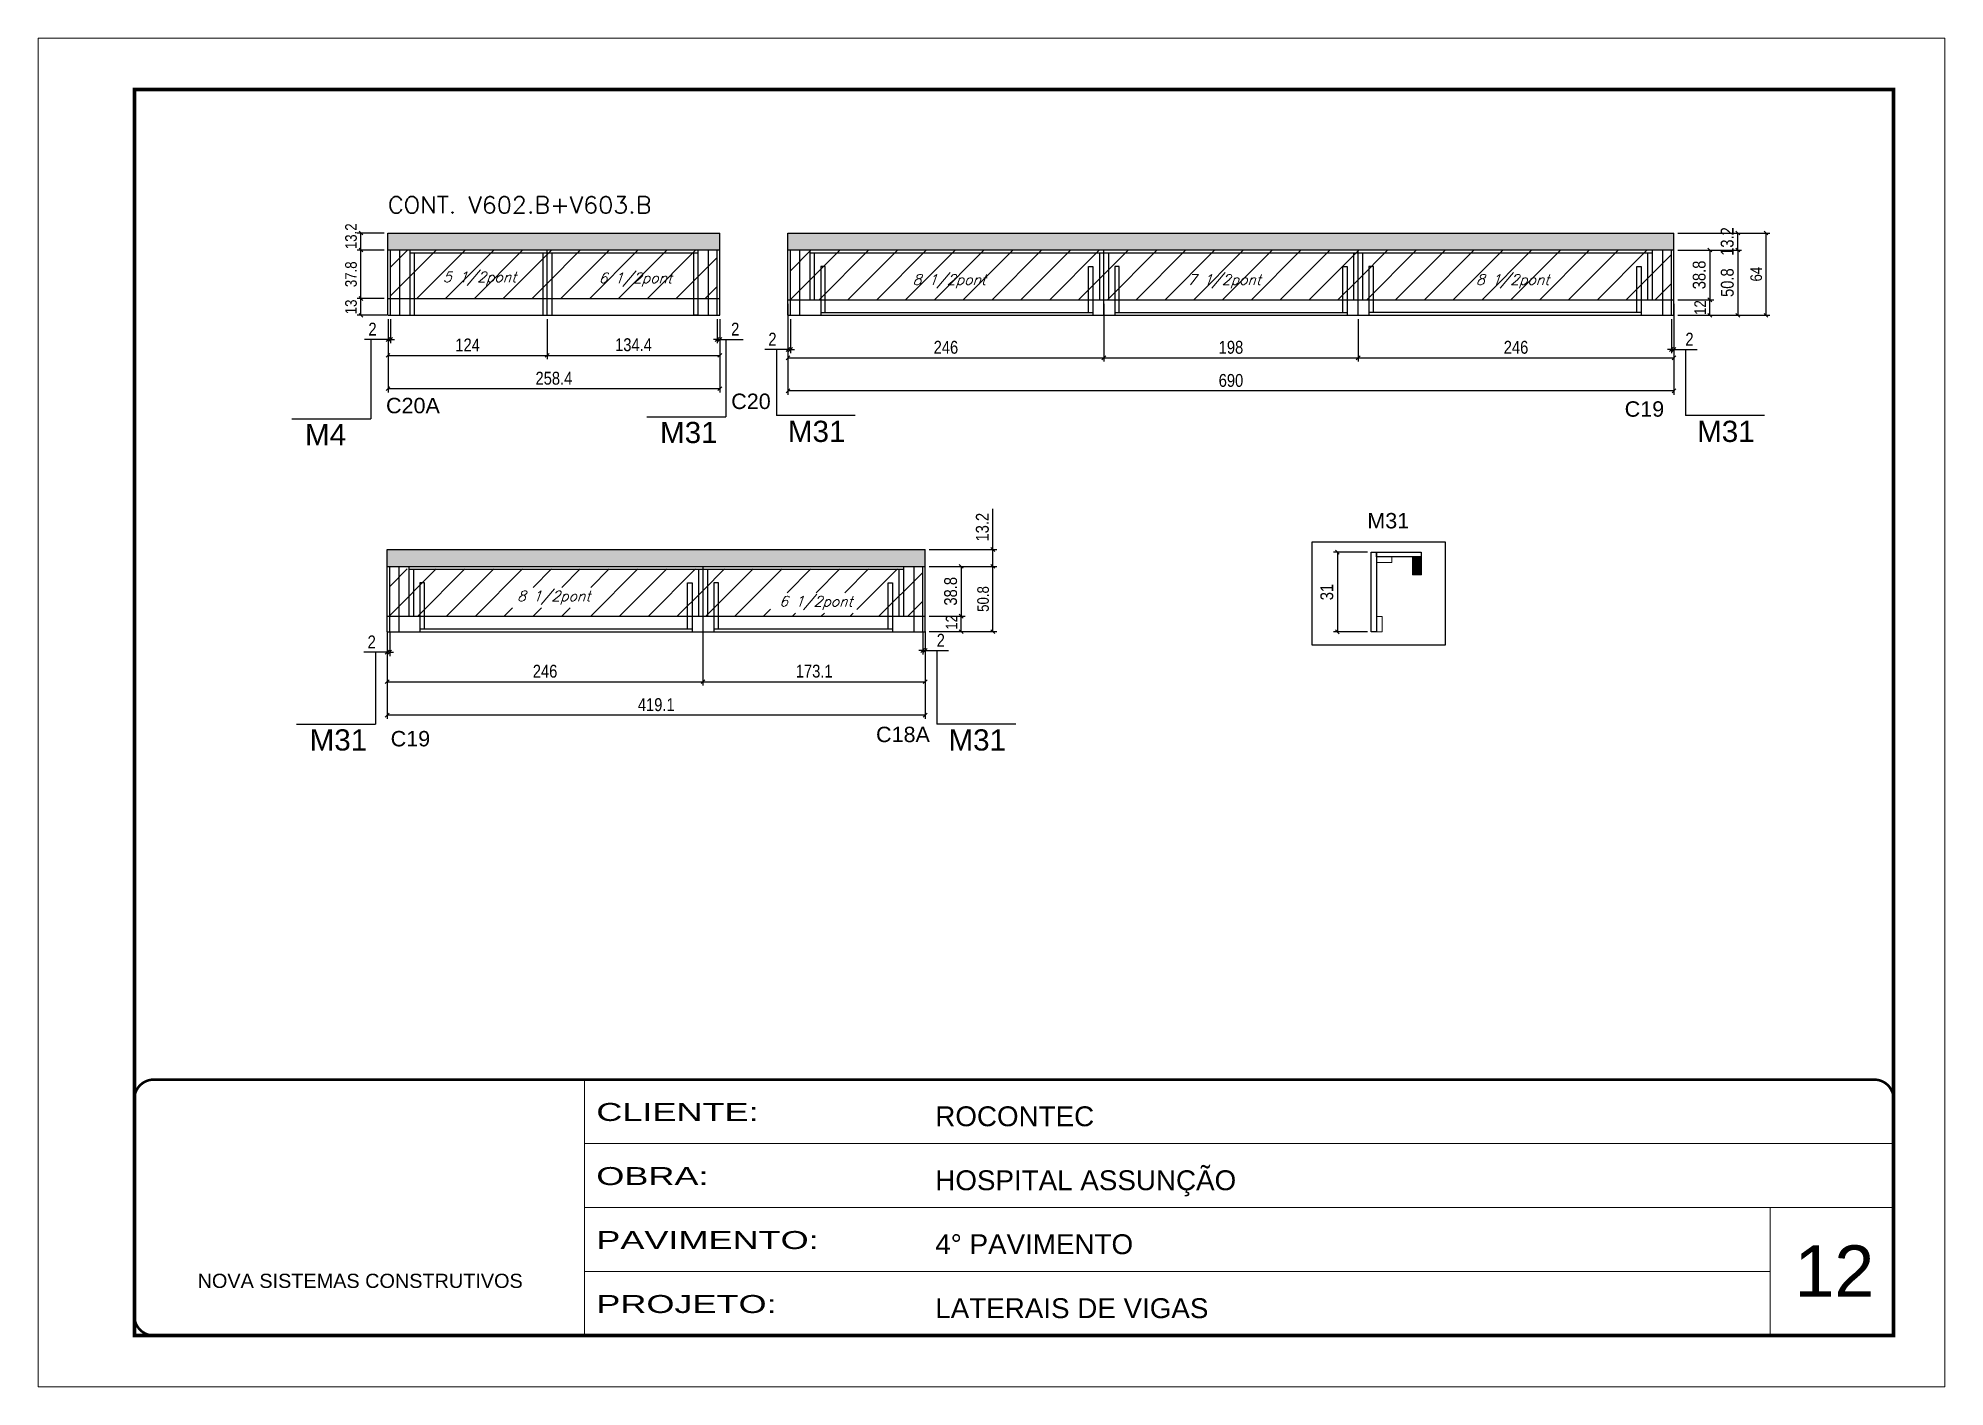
# Model space of a CAD drawing. Extents: x -20960 to -5926, y -2106 to 21915.
# Drawn here: x -7438 to -5953, y 18568 to 19618 of the extents above; entities that cross this region are included whole.
import ezdxf

# ---------------------------------------------------------------- set-up
doc = ezdxf.new("R2010")
doc.units = 0
doc.linetypes.add('CONTINUO', pattern=[0])
doc.linetypes.add('DASHED', pattern=[0.75, 0.5, -0.25])
for name, color, linetype in [('5', 5, 'Continuous'), ('COTA', 241, 'Continuous'), ('NOMENCLATURA', 7, 'Continuous'), ('Painéis', 200, 'Continuous'), ('Reaproveitamento', 251, 'Continuous'), ('SARR_2.2x7', 40, 'Continuous'), ('SARR_3.5x7', 81, 'Continuous'), ('texto', 7, 'Continuous')]:
    doc.layers.add(name, color=color, linetype=linetype)
for name, color, linetype, lineweight in [('CARIMBO', 255, 'Continuous', 9), ('Folhas', 255, 'Continuous', 9), ('Madeira', 126, 'Continuous', 18), ('Sarr 2.2x7', 40, 'Continuous', 9), ('SARRAFO DE PRESSAO', 251, 'DASHED', 9), ('Texto Seção', 7, 'Continuous', 15)]:
    doc.layers.add(name, color=color, linetype=linetype, lineweight=lineweight)
doc.styles.add('ARIAL', font='arial.ttf')
doc.styles.add('COTA TECNICA', font='techl___.ttf', dxfattribs={"height": 10})
doc.styles.add('COTA TECNICA-50', font='techl___.ttf', dxfattribs={"height": 9})
doc.styles.add('REGUA-120', font='ROMANS.shx', dxfattribs={"height": 15})
doc.styles.add('Romans', font='romans.shx')
doc.styles.get("Standard").update_dxf_attribs({"font": 'arial.ttf'})
doc.styles.add('Tecnologia', font='')
doc.styles.get('Tecnologia').set_extended_font_data('Forgotten Futurist')
doc.dimstyles.new('COTA PAINEL-50', dxfattribs={"dimtxt": 9, "dimasz": 3, "dimexe": 3, "dimexo": 3, "dimgap": 3, "dimtad": 1, "dimdec": 1, "dimzin": 12, "dimdsep": 46, "dimtxsty": 'COTA TECNICA-50', "dimblk1": 'OBLIQUE', "dimblk2": 'OBLIQUE', "dimsah": 1, "dimcen": 0.9, "dimclrd": 4, "dimclre": 4, "dimclrt": 240, "dimadec": 1, "dimazin": 3, "dimtfac": 1, "dimtdec": 1, "dimtmove": 0, "dimatfit": 3, "dimfxl": 1, "dimtolj": 1, "dimtzin": 12, "dimarcsym": 0})
doc.dimstyles.new('PAINEL', dxfattribs={"dimtxt": 10, "dimasz": 3, "dimexe": 3, "dimexo": 3, "dimgap": 3, "dimtad": 1, "dimdec": 1, "dimzin": 12, "dimdsep": 46, "dimtxsty": 'COTA TECNICA', "dimblk1": 'OBLIQUE', "dimblk2": 'OBLIQUE', "dimsah": 1, "dimcen": 0.9, "dimclrd": 4, "dimclre": 4, "dimclrt": 240, "dimadec": 1, "dimazin": 3, "dimtfac": 1, "dimtdec": 1, "dimtmove": 0, "dimatfit": 3, "dimfxl": 1, "dimtolj": 1, "dimtzin": 12, "dimarcsym": 0})
pattern_1 = [(45, (-149356.768, -7761.702), (-11.2253202, 11.2253202), [])]

msp = doc.modelspace()

# ---------------------------------------------------------------- texts
at = {"layer": '5', "linetype": 'Continuous'}
for s, p in [('C20A', (-7167.56, 19326.21)), ('C20', (-6898.71, 19329.51)), ('C19', (-6202.86, 19323.52)), ('C18A', (-6785.92, 19070.17)), ('C19', (-7163.94, 19066.87))]:
    msp.add_text(s, height=12, rotation=359.99996, dxfattribs=at).set_placement(p)
at = {"layer": '5', "color": 7, "linetype": 'Continuous'}
msp.add_text('M31', height=12, rotation=359.99996, dxfattribs=at).set_placement((-6403.3, 19236.56))
at = {"layer": 'CARIMBO', "style": 'ARIAL'}
msp.add_text('12', height=40, dxfattribs=at).set_placement((-6070.64, 18638.38))
at = {"layer": 'NOMENCLATURA', "linetype": 'Continuous'}
for s, p in [('M31', (-6854.57, 19303.87)), ('M31', (-6146.46, 19303.87)), ('M4', (-7230.66, 19301.36)), ('M31', (-6954.15, 19302.99)), ('M31', (-7227.05, 19063.65)), ('M31', (-6729.52, 19063.65))]:
    msp.add_text(s, height=16.5, dxfattribs=at).set_placement(p)
at = {"layer": 'texto', "color": 2, "char_height": 8, "attachment_point": 5, "style": 'Romans'}
for s, insert in [('{\\Q19;\\C256;5 1/2pont}', (-7094.69, 19430.97)), ('{\\Q19;\\C256;6 1/2pont}', (-6973.39, 19430.27)), ('{\\Q19;\\C256;8 1/2pont}', (-6728.89, 19428.97)), ('{\\Q19;\\C256;7 1/2pont}', (-6514.75, 19428.97)), ('{\\Q19;\\C256;8 1/2pont}', (-6290.14, 19428.97)), ('{\\Q19;\\C256;8 1/2pont}', (-7036.96, 19182.61)), ('{\\Q19;\\C256;6 1/2pont}', (-6832.75, 19178.52))]:
    msp.add_mtext(s, dxfattribs=dict(at, insert=insert))
at = {"layer": 'Texto Seção', "style": 'REGUA-120', "width": 1.05}
msp.add_text('CONT. V602.B+V603.B', height=13, dxfattribs=at).set_placement((-7166.07, 19481.89))

# ---------------------------------------------------------------- blocks, each defined once
blk = doc.blocks.new('9999999999')
at = {"color": 30, "linetype": 'CONTINUO'}
for p, q in [((98564.6, 34230.2), (98564.6, 34429.4)), ((98564.6, 34379.6), (99584, 34379.6)), ((98564.6, 34329.8), (99488, 34329.8)), ((99584, 34329.8), (99488, 34329.8)), ((99488, 34329.8), (99488, 34230.2)), ((98564.6, 34280), (99488, 34280))]:
    blk.add_line(p, q, dxfattribs=at)
at = {"color": 30, "linetype": 'CONTINUO', "const_width": 2}
blk.add_lwpolyline([(99584, 34230.2), (99584, 34414.4, 0.414214), (99569, 34429.4), (98229, 34429.4, 0.414214), (98214, 34414.4), (98214, 34245.2, 0.414214), (98229, 34230.2), (99584, 34230.2)], format="xyb", dxfattribs=at)
at = {"layer": 'Folhas'}
blk.add_lwpolyline([(98139, 34190.2), (99624, 34190.2), (99624, 35240.2), (98139, 35240.2)], close=True, dxfattribs=at)
at = {"layer": 'Folhas', "color": 30, "const_width": 3}
blk.add_lwpolyline([(98214, 34230.2), (99584, 34230.2), (99584, 35200.2), (98214, 35200.2)], close=True, dxfattribs=at)
at = {"color": 7, "linetype": 'Continuous', "ltscale": 5, "style": 'ARIAL'}
for s, height, p in [('ROCONTEC', 15.48, (98837.7, 34393.1)), ('HOSPITAL ASSUNÇÃO', 15.483, (98837.7, 34343.3)), ('4° PAVIMENTO', 15.483, (98837.7, 34293.5)), ('NOVA SISTEMAS CONSTRUTIVOS', 11.059, (98263.2, 34267.2)), ('LATERAIS DE VIGAS', 15.483, (98837.7, 34243.7))]:
    blk.add_text(s, height=height, dxfattribs=at).set_placement(p)
at = {"layer": 'Folhas', "color": 7, "style": 'Tecnologia', "width": 1.5}
for s, p in [('CLIENTE:', (98573.7, 34397.2)), ('OBRA:', (98573.7, 34347.3)), ('PAVIMENTO:', (98573.7, 34297.5)), ('PROJETO:', (98573.7, 34247.7))]:
    blk.add_text(s, height=14, dxfattribs=at).set_placement(p)
blk = doc.blocks.new('_Oblique')
at = {"color": 0, "linetype": 'ByBlock', "lineweight": -2}
blk.add_line((-0.5, -0.5), (0.5, 0.5), dxfattribs=at)
blk = doc.blocks.new('*D186')
at = {"layer": 'COTA', "color": 4, "lineweight": -2, "ltscale": 25, "transparency": 16777216}
for p, q in [((-7166, 19399.5), (-7166, 19342.3)), ((-6907.6, 19399.5), (-6907.6, 19342.3)), ((-6907.6, 19345.3), (-7166, 19345.3))]:
    blk.add_line(p, q, dxfattribs=at)
at = {"layer": 'Defpoints', "color": 0, "ltscale": 25, "transparency": 16777216}
for p in [(-7166, 19402.5), (-6907.6, 19402.5), (-7166, 19345.3)]:
    blk.add_point(p, dxfattribs=at)
at = {"layer": 'COTA', "color": 4, "lineweight": -2, "ltscale": 25, "transparency": 16777216, "xscale": 3, "yscale": 3, "zscale": 3, "rotation": 180}
blk.add_blockref('_Oblique', (-7166, 19345.3), dxfattribs=at)
at = {"layer": 'COTA', "color": 4, "lineweight": -2, "ltscale": 25, "transparency": 16777216, "xscale": 3, "yscale": 3, "zscale": 3}
blk.add_blockref('_Oblique', (-6907.6, 19345.3), dxfattribs=at)
at = {"layer": 'COTA', "color": 240, "ltscale": 25, "transparency": 16777216, "insert": (-7036.8, 19353.4), "char_height": 10, "attachment_point": 5, "style": 'COTA TECNICA'}
blk.add_mtext('\\A1;258.4', dxfattribs=at)
blk = doc.blocks.new('*D187')
at = {"layer": 'COTA', "color": 4, "lineweight": -2, "ltscale": 25, "transparency": 16777216}
for p, q in [((-7166, 19399.5), (-7166, 19368.3)), ((-7042, 19399.5), (-7042, 19368.3)), ((-7166, 19371.3), (-7042, 19371.3))]:
    blk.add_line(p, q, dxfattribs=at)
at = {"layer": 'Defpoints', "color": 0, "ltscale": 25, "transparency": 16777216}
for p in [(-7166, 19402.5), (-7042, 19402.5), (-7042, 19371.3)]:
    blk.add_point(p, dxfattribs=at)
at = {"layer": 'COTA', "color": 4, "lineweight": -2, "ltscale": 25, "transparency": 16777216, "xscale": 3, "yscale": 3, "zscale": 3, "rotation": 180}
blk.add_blockref('_Oblique', (-7166, 19371.3), dxfattribs=at)
at = {"layer": 'COTA', "color": 4, "lineweight": -2, "ltscale": 25, "transparency": 16777216, "xscale": 3, "yscale": 3, "zscale": 3}
blk.add_blockref('_Oblique', (-7042, 19371.3), dxfattribs=at)
at = {"layer": 'COTA', "color": 240, "ltscale": 25, "transparency": 16777216, "insert": (-7104, 19379.4), "char_height": 10, "attachment_point": 5, "style": 'COTA TECNICA'}
blk.add_mtext('\\A1;124', dxfattribs=at)
blk = doc.blocks.new('*D188')
at = {"layer": 'COTA', "color": 4, "lineweight": -2, "ltscale": 25, "transparency": 16777216}
for p, q in [((-7042, 19399.5), (-7042, 19368.3)), ((-6907.6, 19399.5), (-6907.6, 19368.3)), ((-7042, 19371.3), (-6907.6, 19371.3))]:
    blk.add_line(p, q, dxfattribs=at)
at = {"layer": 'Defpoints', "color": 0, "ltscale": 25, "transparency": 16777216}
for p in [(-7042, 19402.5), (-6907.6, 19402.5), (-6907.6, 19371.3)]:
    blk.add_point(p, dxfattribs=at)
at = {"layer": 'COTA', "color": 4, "lineweight": -2, "ltscale": 25, "transparency": 16777216, "xscale": 3, "yscale": 3, "zscale": 3, "rotation": 180}
blk.add_blockref('_Oblique', (-7042, 19371.3), dxfattribs=at)
at = {"layer": 'COTA', "color": 4, "lineweight": -2, "ltscale": 25, "transparency": 16777216, "xscale": 3, "yscale": 3, "zscale": 3}
blk.add_blockref('_Oblique', (-6907.6, 19371.3), dxfattribs=at)
at = {"layer": 'COTA', "color": 240, "ltscale": 25, "transparency": 16777216, "insert": (-6974.8, 19379.5), "char_height": 10, "attachment_point": 5, "style": 'COTA TECNICA'}
blk.add_mtext('\\A1;134.4', dxfattribs=at)
blk = doc.blocks.new('*D189')
at = {"layer": 'COTA', "color": 4, "lineweight": -2, "ltscale": 25, "transparency": 16777216}
for p, q in [((-6909.6, 19399.5), (-6909.6, 19380.7)), ((-6907.6, 19399.5), (-6907.6, 19380.7)), ((-6909.6, 19383.7), (-6912.6, 19383.7)), ((-6909.6, 19383.7), (-6907.6, 19383.7)), ((-6907.6, 19383.7), (-6889.5, 19383.7))]:
    blk.add_line(p, q, dxfattribs=at)
at = {"layer": 'Defpoints', "color": 0, "ltscale": 25, "transparency": 16777216}
for p in [(-6909.6, 19402.5), (-6907.6, 19402.5), (-6907.6, 19383.7)]:
    blk.add_point(p, dxfattribs=at)
at = {"layer": 'COTA', "color": 4, "lineweight": -2, "ltscale": 25, "transparency": 16777216, "xscale": 3, "yscale": 3, "zscale": 3}
blk.add_blockref('_Oblique', (-6909.6, 19383.7), dxfattribs=at)
at = {"layer": 'COTA', "color": 4, "lineweight": -2, "ltscale": 25, "transparency": 16777216, "xscale": 3, "yscale": 3, "zscale": 3, "rotation": 180}
blk.add_blockref('_Oblique', (-6907.6, 19383.7), dxfattribs=at)
at = {"layer": 'COTA', "color": 240, "ltscale": 25, "transparency": 16777216, "insert": (-6895.6, 19391.7), "char_height": 10, "attachment_point": 5, "style": 'COTA TECNICA'}
blk.add_mtext('\\A1;2', dxfattribs=at)
blk = doc.blocks.new('*D190')
at = {"layer": 'COTA', "color": 4, "lineweight": -2, "ltscale": 25, "transparency": 16777216}
for p, q in [((-7166, 19399.5), (-7166, 19380.7)), ((-7164, 19399.5), (-7164, 19380.7)), ((-7166, 19383.7), (-7184.2, 19383.7)), ((-7164, 19383.7), (-7166, 19383.7)), ((-7164, 19383.7), (-7161, 19383.7))]:
    blk.add_line(p, q, dxfattribs=at)
at = {"layer": 'Defpoints', "color": 0, "ltscale": 25, "transparency": 16777216}
for p in [(-7166, 19402.5), (-7164, 19402.5), (-7166, 19383.7)]:
    blk.add_point(p, dxfattribs=at)
at = {"layer": 'COTA', "color": 4, "lineweight": -2, "ltscale": 25, "transparency": 16777216, "xscale": 3, "yscale": 3, "zscale": 3}
blk.add_blockref('_Oblique', (-7166, 19383.7), dxfattribs=at)
at = {"layer": 'COTA', "color": 4, "lineweight": -2, "ltscale": 25, "transparency": 16777216, "xscale": 3, "yscale": 3, "zscale": 3, "rotation": 180}
blk.add_blockref('_Oblique', (-7164, 19383.7), dxfattribs=at)
at = {"layer": 'COTA', "color": 240, "ltscale": 25, "transparency": 16777216, "insert": (-7178.1, 19391.7), "char_height": 10, "attachment_point": 5, "style": 'COTA TECNICA'}
blk.add_mtext('\\A1;2', dxfattribs=at)
blk = doc.blocks.new('*D249')
at = {"layer": 'COTA', "color": 4, "lineweight": -2, "ltscale": 25, "transparency": 16777216}
for p, q in [((-6854.5, 19411.5), (-6854.5, 19340.6)), ((-6164.5, 19411.5), (-6164.5, 19340.6)), ((-6164.5, 19343.6), (-6854.5, 19343.6))]:
    blk.add_line(p, q, dxfattribs=at)
at = {"layer": 'Defpoints', "color": 0, "ltscale": 25, "transparency": 16777216}
for p in [(-6854.5, 19414.5), (-6164.5, 19414.5), (-6854.5, 19343.6)]:
    blk.add_point(p, dxfattribs=at)
at = {"layer": 'COTA', "color": 4, "lineweight": -2, "ltscale": 25, "transparency": 16777216, "xscale": 3, "yscale": 3, "zscale": 3, "rotation": 180}
blk.add_blockref('_Oblique', (-6854.5, 19343.6), dxfattribs=at)
at = {"layer": 'COTA', "color": 4, "lineweight": -2, "ltscale": 25, "transparency": 16777216, "xscale": 3, "yscale": 3, "zscale": 3}
blk.add_blockref('_Oblique', (-6164.5, 19343.6), dxfattribs=at)
at = {"layer": 'COTA', "color": 240, "ltscale": 25, "transparency": 16777216, "insert": (-6509.5, 19351.7), "char_height": 10, "attachment_point": 5, "style": 'COTA TECNICA'}
blk.add_mtext('\\A1;690', dxfattribs=at)
blk = doc.blocks.new('*D250')
at = {"layer": 'COTA', "color": 4, "lineweight": -2, "ltscale": 25, "transparency": 16777216}
for p, q in [((-6854.5, 19399.5), (-6854.5, 19366.4)), ((-6608.5, 19399.5), (-6608.5, 19366.4)), ((-6854.5, 19369.4), (-6608.5, 19369.4))]:
    blk.add_line(p, q, dxfattribs=at)
at = {"layer": 'Defpoints', "color": 0, "ltscale": 25, "transparency": 16777216}
for p in [(-6854.5, 19402.5), (-6608.5, 19402.5), (-6608.5, 19369.4)]:
    blk.add_point(p, dxfattribs=at)
at = {"layer": 'COTA', "color": 4, "lineweight": -2, "ltscale": 25, "transparency": 16777216, "xscale": 3, "yscale": 3, "zscale": 3, "rotation": 180}
blk.add_blockref('_Oblique', (-6854.5, 19369.4), dxfattribs=at)
at = {"layer": 'COTA', "color": 4, "lineweight": -2, "ltscale": 25, "transparency": 16777216, "xscale": 3, "yscale": 3, "zscale": 3}
blk.add_blockref('_Oblique', (-6608.5, 19369.4), dxfattribs=at)
at = {"layer": 'COTA', "color": 240, "ltscale": 25, "transparency": 16777216, "insert": (-6731.5, 19377.5), "char_height": 10, "attachment_point": 5, "style": 'COTA TECNICA'}
blk.add_mtext('\\A1;246', dxfattribs=at)
blk = doc.blocks.new('*D251')
at = {"layer": 'COTA', "color": 4, "lineweight": -2, "ltscale": 25, "transparency": 16777216}
for p, q in [((-6608.5, 19411.5), (-6608.5, 19366.4)), ((-6410.5, 19399.5), (-6410.5, 19366.4)), ((-6608.5, 19369.4), (-6410.5, 19369.4))]:
    blk.add_line(p, q, dxfattribs=at)
at = {"layer": 'Defpoints', "color": 0, "ltscale": 25, "transparency": 16777216}
for p in [(-6608.5, 19414.5), (-6410.5, 19402.5), (-6410.5, 19369.4)]:
    blk.add_point(p, dxfattribs=at)
at = {"layer": 'COTA', "color": 4, "lineweight": -2, "ltscale": 25, "transparency": 16777216, "xscale": 3, "yscale": 3, "zscale": 3, "rotation": 180}
blk.add_blockref('_Oblique', (-6608.5, 19369.4), dxfattribs=at)
at = {"layer": 'COTA', "color": 4, "lineweight": -2, "ltscale": 25, "transparency": 16777216, "xscale": 3, "yscale": 3, "zscale": 3}
blk.add_blockref('_Oblique', (-6410.5, 19369.4), dxfattribs=at)
at = {"layer": 'COTA', "color": 240, "ltscale": 25, "transparency": 16777216, "insert": (-6509.5, 19377.5), "char_height": 10, "attachment_point": 5, "style": 'COTA TECNICA'}
blk.add_mtext('\\A1;198', dxfattribs=at)
blk = doc.blocks.new('*D252')
at = {"layer": 'COTA', "color": 4, "lineweight": -2, "ltscale": 25, "transparency": 16777216}
for p, q in [((-6164.5, 19411.5), (-6164.5, 19366.4)), ((-6410.5, 19399.5), (-6410.5, 19366.4)), ((-6410.5, 19369.4), (-6164.5, 19369.4))]:
    blk.add_line(p, q, dxfattribs=at)
at = {"layer": 'Defpoints', "color": 0, "ltscale": 25, "transparency": 16777216}
for p in [(-6164.5, 19414.5), (-6410.5, 19402.5), (-6164.5, 19369.4)]:
    blk.add_point(p, dxfattribs=at)
at = {"layer": 'COTA', "color": 4, "lineweight": -2, "ltscale": 25, "transparency": 16777216, "xscale": 3, "yscale": 3, "zscale": 3, "rotation": 180}
blk.add_blockref('_Oblique', (-6410.5, 19369.4), dxfattribs=at)
at = {"layer": 'COTA', "color": 4, "lineweight": -2, "ltscale": 25, "transparency": 16777216, "xscale": 3, "yscale": 3, "zscale": 3}
blk.add_blockref('_Oblique', (-6164.5, 19369.4), dxfattribs=at)
at = {"layer": 'COTA', "color": 240, "ltscale": 25, "transparency": 16777216, "insert": (-6287.5, 19377.5), "char_height": 10, "attachment_point": 5, "style": 'COTA TECNICA'}
blk.add_mtext('\\A1;246', dxfattribs=at)
blk = doc.blocks.new('*D253')
at = {"layer": 'COTA', "color": 4, "lineweight": -2, "ltscale": 25, "transparency": 16777216}
for p, q in [((-6161.5, 19453.3), (-6133.5, 19453.3)), ((-6136.5, 19453.3), (-6136.5, 19414.5)), ((-6161.5, 19414.5), (-6133.5, 19414.5))]:
    blk.add_line(p, q, dxfattribs=at)
at = {"layer": 'Defpoints', "color": 0, "ltscale": 25, "transparency": 16777216}
for p in [(-6164.5, 19453.3), (-6164.5, 19414.5), (-6136.5, 19414.5)]:
    blk.add_point(p, dxfattribs=at)
at = {"layer": 'COTA', "color": 4, "lineweight": -2, "ltscale": 25, "transparency": 16777216, "xscale": 3, "yscale": 3, "zscale": 3}
for p, rotation in [((-6136.5, 19453.3), 90), ((-6136.5, 19414.5), 270)]:
    blk.add_blockref('_Oblique', p, dxfattribs=dict(at, rotation=rotation))
at = {"layer": 'COTA', "color": 240, "ltscale": 25, "transparency": 16777216, "insert": (-6144.8, 19433.9), "char_height": 10, "attachment_point": 5, "rotation": 90, "style": 'COTA TECNICA'}
blk.add_mtext('\\A1;38.8', dxfattribs=at)
blk = doc.blocks.new('*D254')
at = {"layer": 'COTA', "color": 4, "lineweight": -2, "ltscale": 25, "transparency": 16777216}
for p, q in [((-6161.5, 19466.5), (-6111.8, 19466.5)), ((-6114.8, 19453.3), (-6114.8, 19466.5)), ((-6161.5, 19453.3), (-6111.8, 19453.3))]:
    blk.add_line(p, q, dxfattribs=at)
at = {"layer": 'Defpoints', "color": 0, "ltscale": 25, "transparency": 16777216}
for p in [(-6164.5, 19466.5), (-6114.8, 19466.5), (-6164.5, 19453.3)]:
    blk.add_point(p, dxfattribs=at)
at = {"layer": 'COTA', "color": 4, "lineweight": -2, "ltscale": 25, "transparency": 16777216, "xscale": 3, "yscale": 3, "zscale": 3}
for p, rotation in [((-6114.8, 19466.5), 90), ((-6114.8, 19453.3), 270)]:
    blk.add_blockref('_Oblique', p, dxfattribs=dict(at, rotation=rotation))
at = {"layer": 'COTA', "color": 240, "ltscale": 25, "transparency": 16777216, "insert": (-6123, 19459.9), "char_height": 10, "attachment_point": 5, "rotation": 90, "style": 'COTA TECNICA'}
blk.add_mtext('\\A1;13.2', dxfattribs=at)
blk = doc.blocks.new('*D191')
at = {"layer": 'COTA', "color": 4, "lineweight": -2, "ltscale": 25, "transparency": 16777216}
for p, q in [((-6166.5, 19399.5), (-6166.5, 19372.9)), ((-6164.5, 19395.5), (-6164.5, 19372.9)), ((-6166.5, 19375.9), (-6169.5, 19375.9)), ((-6166.5, 19375.9), (-6164.5, 19375.9)), ((-6164.5, 19375.9), (-6146.4, 19375.9))]:
    blk.add_line(p, q, dxfattribs=at)
at = {"layer": 'Defpoints', "color": 0, "ltscale": 25, "transparency": 16777216}
for p in [(-6166.5, 19402.5), (-6164.5, 19398.5), (-6164.5, 19375.9)]:
    blk.add_point(p, dxfattribs=at)
at = {"layer": 'COTA', "color": 4, "lineweight": -2, "ltscale": 25, "transparency": 16777216, "xscale": 3, "yscale": 3, "zscale": 3}
blk.add_blockref('_Oblique', (-6166.5, 19375.9), dxfattribs=at)
at = {"layer": 'COTA', "color": 4, "lineweight": -2, "ltscale": 25, "transparency": 16777216, "xscale": 3, "yscale": 3, "zscale": 3, "rotation": 180}
blk.add_blockref('_Oblique', (-6164.5, 19375.9), dxfattribs=at)
at = {"layer": 'COTA', "color": 240, "ltscale": 25, "transparency": 16777216, "insert": (-6152.4, 19383.9), "char_height": 10, "attachment_point": 5, "style": 'COTA TECNICA'}
blk.add_mtext('\\A1;2', dxfattribs=at)
blk = doc.blocks.new('*D192')
at = {"layer": 'COTA', "color": 4, "lineweight": -2, "ltscale": 25, "transparency": 16777216}
for p, q in [((-6854.5, 19395.5), (-6854.5, 19372.9)), ((-6852.5, 19399.5), (-6852.5, 19372.9)), ((-6854.5, 19375.9), (-6872.6, 19375.9)), ((-6852.5, 19375.9), (-6854.5, 19375.9)), ((-6852.5, 19375.9), (-6849.5, 19375.9))]:
    blk.add_line(p, q, dxfattribs=at)
at = {"layer": 'Defpoints', "color": 0, "ltscale": 25, "transparency": 16777216}
for p in [(-6854.5, 19398.5), (-6852.5, 19402.5), (-6854.5, 19375.9)]:
    blk.add_point(p, dxfattribs=at)
at = {"layer": 'COTA', "color": 4, "lineweight": -2, "ltscale": 25, "transparency": 16777216, "xscale": 3, "yscale": 3, "zscale": 3}
blk.add_blockref('_Oblique', (-6854.5, 19375.9), dxfattribs=at)
at = {"layer": 'COTA', "color": 4, "lineweight": -2, "ltscale": 25, "transparency": 16777216, "xscale": 3, "yscale": 3, "zscale": 3, "rotation": 180}
blk.add_blockref('_Oblique', (-6852.5, 19375.9), dxfattribs=at)
at = {"layer": 'COTA', "color": 240, "ltscale": 25, "transparency": 16777216, "insert": (-6866.6, 19383.9), "char_height": 10, "attachment_point": 5, "style": 'COTA TECNICA'}
blk.add_mtext('\\A1;2', dxfattribs=at)
blk = doc.blocks.new('*D193')
at = {"layer": 'COTA', "color": 4, "lineweight": -2, "ltscale": 25, "transparency": 16777216}
for p, q in [((-7166.7, 19156.2), (-7166.7, 19088.2)), ((-6747.6, 19156.2), (-6747.6, 19088.2)), ((-6747.6, 19091.2), (-7166.7, 19091.2))]:
    blk.add_line(p, q, dxfattribs=at)
at = {"layer": 'Defpoints', "color": 0, "ltscale": 25, "transparency": 16777216}
for p in [(-7166.7, 19159.2), (-6747.6, 19159.2), (-7166.7, 19091.2)]:
    blk.add_point(p, dxfattribs=at)
at = {"layer": 'COTA', "color": 4, "lineweight": -2, "ltscale": 25, "transparency": 16777216, "xscale": 3, "yscale": 3, "zscale": 3, "rotation": 180}
blk.add_blockref('_Oblique', (-7166.7, 19091.2), dxfattribs=at)
at = {"layer": 'COTA', "color": 4, "lineweight": -2, "ltscale": 25, "transparency": 16777216, "xscale": 3, "yscale": 3, "zscale": 3}
blk.add_blockref('_Oblique', (-6747.6, 19091.2), dxfattribs=at)
at = {"layer": 'COTA', "color": 240, "ltscale": 25, "transparency": 16777216, "insert": (-6957.1, 19099.3), "char_height": 10, "attachment_point": 5, "style": 'COTA TECNICA'}
blk.add_mtext('\\A1;419.1', dxfattribs=at)
blk = doc.blocks.new('*D194')
at = {"layer": 'COTA', "color": 4, "lineweight": -2, "ltscale": 25, "transparency": 16777216}
for p, q in [((-7166.7, 19156.2), (-7166.7, 19114.2)), ((-6920.7, 19156.2), (-6920.7, 19114.2)), ((-7166.7, 19117.2), (-6920.7, 19117.2))]:
    blk.add_line(p, q, dxfattribs=at)
at = {"layer": 'Defpoints', "color": 0, "ltscale": 25, "transparency": 16777216}
for p in [(-7166.7, 19159.2), (-6920.7, 19159.2), (-6920.7, 19117.2)]:
    blk.add_point(p, dxfattribs=at)
at = {"layer": 'COTA', "color": 4, "lineweight": -2, "ltscale": 25, "transparency": 16777216, "xscale": 3, "yscale": 3, "zscale": 3, "rotation": 180}
blk.add_blockref('_Oblique', (-7166.7, 19117.2), dxfattribs=at)
at = {"layer": 'COTA', "color": 4, "lineweight": -2, "ltscale": 25, "transparency": 16777216, "xscale": 3, "yscale": 3, "zscale": 3}
blk.add_blockref('_Oblique', (-6920.7, 19117.2), dxfattribs=at)
at = {"layer": 'COTA', "color": 240, "ltscale": 25, "transparency": 16777216, "insert": (-7043.7, 19125.3), "char_height": 10, "attachment_point": 5, "style": 'COTA TECNICA'}
blk.add_mtext('\\A1;246', dxfattribs=at)
blk = doc.blocks.new('*D195')
at = {"layer": 'COTA', "color": 4, "lineweight": -2, "ltscale": 25, "transparency": 16777216}
for p, q in [((-6920.7, 19156.2), (-6920.7, 19114.2)), ((-6747.6, 19156.2), (-6747.6, 19114.2)), ((-6920.7, 19117.2), (-6747.6, 19117.2))]:
    blk.add_line(p, q, dxfattribs=at)
at = {"layer": 'Defpoints', "color": 0, "ltscale": 25, "transparency": 16777216}
for p in [(-6920.7, 19159.2), (-6747.6, 19159.2), (-6747.6, 19117.2)]:
    blk.add_point(p, dxfattribs=at)
at = {"layer": 'COTA', "color": 4, "lineweight": -2, "ltscale": 25, "transparency": 16777216, "xscale": 3, "yscale": 3, "zscale": 3, "rotation": 180}
blk.add_blockref('_Oblique', (-6920.7, 19117.2), dxfattribs=at)
at = {"layer": 'COTA', "color": 4, "lineweight": -2, "ltscale": 25, "transparency": 16777216, "xscale": 3, "yscale": 3, "zscale": 3}
blk.add_blockref('_Oblique', (-6747.6, 19117.2), dxfattribs=at)
at = {"layer": 'COTA', "color": 240, "ltscale": 25, "transparency": 16777216, "insert": (-6834.1, 19125.4), "char_height": 10, "attachment_point": 5, "style": 'COTA TECNICA'}
blk.add_mtext('\\A1;173.1', dxfattribs=at)
blk = doc.blocks.new('*D196')
at = {"layer": 'COTA', "color": 4, "lineweight": -2, "ltscale": 25, "transparency": 16777216}
for p, q in [((-6744.6, 19207), (-6716.6, 19207)), ((-6719.6, 19207), (-6719.6, 19168.2)), ((-6744.6, 19168.2), (-6716.6, 19168.2))]:
    blk.add_line(p, q, dxfattribs=at)
at = {"layer": 'Defpoints', "color": 0, "ltscale": 25, "transparency": 16777216}
for p in [(-6747.6, 19207), (-6747.6, 19168.2), (-6719.6, 19168.2)]:
    blk.add_point(p, dxfattribs=at)
at = {"layer": 'COTA', "color": 4, "lineweight": -2, "ltscale": 25, "transparency": 16777216, "xscale": 3, "yscale": 3, "zscale": 3}
for p, rotation in [((-6719.6, 19207), 90), ((-6719.6, 19168.2), 270)]:
    blk.add_blockref('_Oblique', p, dxfattribs=dict(at, rotation=rotation))
at = {"layer": 'COTA', "color": 240, "ltscale": 25, "transparency": 16777216, "insert": (-6727.8, 19187.6), "char_height": 10, "attachment_point": 5, "rotation": 90, "style": 'COTA TECNICA'}
blk.add_mtext('\\A1;38.8', dxfattribs=at)
blk = doc.blocks.new('*D255')
at = {"layer": 'COTA', "color": 4, "lineweight": -2, "ltscale": 25, "transparency": 16777216}
for p, q in [((-6694.9, 19220.2), (-6694.9, 19251.9)), ((-6744.6, 19220.2), (-6691.9, 19220.2)), ((-6694.9, 19207), (-6694.9, 19220.2)), ((-6744.6, 19207), (-6691.9, 19207))]:
    blk.add_line(p, q, dxfattribs=at)
at = {"layer": 'Defpoints', "color": 0, "ltscale": 25, "transparency": 16777216}
for p in [(-6747.6, 19220.2), (-6694.9, 19220.2), (-6747.6, 19207)]:
    blk.add_point(p, dxfattribs=at)
at = {"layer": 'COTA', "color": 4, "lineweight": -2, "ltscale": 25, "transparency": 16777216, "xscale": 3, "yscale": 3, "zscale": 3}
for p, rotation in [((-6694.9, 19220.2), 90), ((-6694.9, 19207), 270)]:
    blk.add_blockref('_Oblique', p, dxfattribs=dict(at, rotation=rotation))
at = {"layer": 'COTA', "color": 240, "ltscale": 25, "transparency": 16777216, "insert": (-6703.1, 19237.5), "char_height": 10, "attachment_point": 5, "rotation": 90, "style": 'COTA TECNICA'}
blk.add_mtext('\\A1;13.2', dxfattribs=at)
blk = doc.blocks.new('*D197')
at = {"layer": 'COTA', "color": 4, "lineweight": -2, "ltscale": 25, "transparency": 16777216}
for p, q in [((-6749.6, 19156.2), (-6749.6, 19138.5)), ((-6747.6, 19156.2), (-6747.6, 19138.5)), ((-6749.6, 19141.5), (-6752.6, 19141.5)), ((-6749.6, 19141.5), (-6747.6, 19141.5)), ((-6747.6, 19141.5), (-6729.5, 19141.5))]:
    blk.add_line(p, q, dxfattribs=at)
at = {"layer": 'Defpoints', "color": 0, "ltscale": 25, "transparency": 16777216}
for p in [(-6749.6, 19159.2), (-6747.6, 19159.2), (-6747.6, 19141.5)]:
    blk.add_point(p, dxfattribs=at)
at = {"layer": 'COTA', "color": 4, "lineweight": -2, "ltscale": 25, "transparency": 16777216, "xscale": 3, "yscale": 3, "zscale": 3}
blk.add_blockref('_Oblique', (-6749.6, 19141.5), dxfattribs=at)
at = {"layer": 'COTA', "color": 4, "lineweight": -2, "ltscale": 25, "transparency": 16777216, "xscale": 3, "yscale": 3, "zscale": 3, "rotation": 180}
blk.add_blockref('_Oblique', (-6747.6, 19141.5), dxfattribs=at)
at = {"layer": 'COTA', "color": 240, "ltscale": 25, "transparency": 16777216, "insert": (-6735.5, 19149.5), "char_height": 10, "attachment_point": 5, "style": 'COTA TECNICA'}
blk.add_mtext('\\A1;2', dxfattribs=at)
blk = doc.blocks.new('*D198')
at = {"layer": 'COTA', "color": 4, "lineweight": -2, "ltscale": 25, "transparency": 16777216}
for p, q in [((-7166.7, 19156.2), (-7166.7, 19137.2)), ((-7164.7, 19156.2), (-7164.7, 19137.2)), ((-7166.7, 19140.2), (-7184.8, 19140.2)), ((-7164.7, 19140.2), (-7166.7, 19140.2)), ((-7164.7, 19140.2), (-7161.7, 19140.2))]:
    blk.add_line(p, q, dxfattribs=at)
at = {"layer": 'Defpoints', "color": 0, "ltscale": 25, "transparency": 16777216}
for p in [(-7166.7, 19159.2), (-7164.7, 19159.2), (-7166.7, 19140.2)]:
    blk.add_point(p, dxfattribs=at)
at = {"layer": 'COTA', "color": 4, "lineweight": -2, "ltscale": 25, "transparency": 16777216, "xscale": 3, "yscale": 3, "zscale": 3}
blk.add_blockref('_Oblique', (-7166.7, 19140.2), dxfattribs=at)
at = {"layer": 'COTA', "color": 4, "lineweight": -2, "ltscale": 25, "transparency": 16777216, "xscale": 3, "yscale": 3, "zscale": 3, "rotation": 180}
blk.add_blockref('_Oblique', (-7164.7, 19140.2), dxfattribs=at)
at = {"layer": 'COTA', "color": 240, "ltscale": 25, "transparency": 16777216, "insert": (-7178.7, 19148.2), "char_height": 10, "attachment_point": 5, "style": 'COTA TECNICA'}
blk.add_mtext('\\A1;2', dxfattribs=at)
blk = doc.blocks.new('*D256')
at = {"layer": 'COTA', "color": 4, "lineweight": -2, "ltscale": 25, "transparency": 16777216}
for p, q in [((-6161.5, 19453.3), (-6111.8, 19453.3)), ((-6114.8, 19453.3), (-6114.8, 19402.5)), ((-6161.5, 19402.5), (-6111.8, 19402.5))]:
    blk.add_line(p, q, dxfattribs=at)
at = {"layer": 'Defpoints', "color": 0, "ltscale": 25, "transparency": 16777216}
for p in [(-6164.5, 19453.3), (-6164.5, 19402.5), (-6114.8, 19402.5)]:
    blk.add_point(p, dxfattribs=at)
at = {"layer": 'COTA', "color": 4, "lineweight": -2, "ltscale": 25, "transparency": 16777216, "xscale": 3, "yscale": 3, "zscale": 3}
for p, rotation in [((-6114.8, 19453.3), 90), ((-6114.8, 19402.5), 270)]:
    blk.add_blockref('_Oblique', p, dxfattribs=dict(at, rotation=rotation))
at = {"layer": 'COTA', "color": 240, "ltscale": 25, "transparency": 16777216, "insert": (-6122.9, 19427.9), "char_height": 10, "attachment_point": 5, "rotation": 90, "style": 'COTA TECNICA'}
blk.add_mtext('\\A1;50.8', dxfattribs=at)
blk = doc.blocks.new('*D257')
at = {"layer": 'Defpoints', "color": 0, "linetype": 'ByBlock', "transparency": 16777216}
for p in [(-6400.2, 19218), (-6426.6, 19156), (-6400.2, 19156)]:
    blk.add_point(p, dxfattribs=at)
at = {"layer": 'Sarr 2.2x7', "color": 4, "linetype": 'ByBlock', "lineweight": -2, "transparency": 16777216}
for p, q in [((-6403.2, 19218), (-6429.6, 19218)), ((-6426.6, 19218), (-6426.6, 19156)), ((-6403.2, 19156), (-6429.6, 19156))]:
    blk.add_line(p, q, dxfattribs=at)
at = {"layer": 'Sarr 2.2x7', "color": 4, "linetype": 'ByBlock', "lineweight": -2, "transparency": 16777216, "xscale": 3, "yscale": 3, "zscale": 3}
for p, rotation in [((-6426.6, 19218), 90), ((-6426.6, 19156), 270)]:
    blk.add_blockref('_Oblique', p, dxfattribs=dict(at, rotation=rotation))
at = {"layer": 'Sarr 2.2x7', "color": 240, "linetype": 'ByBlock', "transparency": 16777216, "insert": (-6434.8, 19187), "char_height": 10, "attachment_point": 5, "rotation": 90, "style": 'COTA TECNICA'}
blk.add_mtext('\\A1;31', dxfattribs=at)
blk = doc.blocks.new('*D258')
at = {"layer": 'COTA', "color": 4, "lineweight": -2, "transparency": 16777216}
for p, q in [((-6161.5, 19466.5), (-6089.8, 19466.5)), ((-6092.8, 19402.5), (-6092.8, 19466.5)), ((-6161.5, 19402.5), (-6089.8, 19402.5))]:
    blk.add_line(p, q, dxfattribs=at)
at = {"layer": 'Defpoints', "color": 0, "transparency": 16777216}
for p in [(-6164.5, 19466.5), (-6092.8, 19466.5), (-6164.5, 19402.5)]:
    blk.add_point(p, dxfattribs=at)
at = {"layer": 'COTA', "color": 4, "lineweight": -2, "transparency": 16777216, "xscale": 3, "yscale": 3, "zscale": 3}
for p, rotation in [((-6092.8, 19466.5), 90), ((-6092.8, 19402.5), 270)]:
    blk.add_blockref('_Oblique', p, dxfattribs=dict(at, rotation=rotation))
at = {"layer": 'COTA', "color": 240, "transparency": 16777216, "insert": (-6100.4, 19434.5), "char_height": 9, "attachment_point": 5, "rotation": 90, "style": 'COTA TECNICA-50'}
blk.add_mtext('\\A1;64', dxfattribs=at)
blk = doc.blocks.new('*D259')
at = {"layer": 'COTA', "color": 4, "lineweight": -2, "transparency": 16777216}
for p, q in [((-7169, 19415.5), (-7190.1, 19415.5)), ((-7187.1, 19402.5), (-7187.1, 19415.5)), ((-7167, 19402.5), (-7190.1, 19402.5))]:
    blk.add_line(p, q, dxfattribs=at)
at = {"layer": 'Defpoints', "color": 0, "transparency": 16777216}
for p in [(-7187.1, 19415.5), (-7166, 19415.5), (-7164, 19402.5)]:
    blk.add_point(p, dxfattribs=at)
at = {"layer": 'COTA', "color": 4, "lineweight": -2, "transparency": 16777216, "xscale": 3, "yscale": 3, "zscale": 3}
for p, rotation in [((-7187.1, 19415.5), 90), ((-7187.1, 19402.5), 270)]:
    blk.add_blockref('_Oblique', p, dxfattribs=dict(at, rotation=rotation))
at = {"layer": 'COTA', "color": 240, "transparency": 16777216, "insert": (-7194.8, 19409), "char_height": 9, "attachment_point": 5, "rotation": 90, "style": 'COTA TECNICA-50'}
blk.add_mtext('\\A1;13', dxfattribs=at)
blk = doc.blocks.new('*D260')
at = {"layer": 'COTA', "color": 4, "lineweight": -2, "transparency": 16777216}
for p, q in [((-7169, 19453.3), (-7190.1, 19453.3)), ((-7187.1, 19415.5), (-7187.1, 19453.3)), ((-7169, 19415.5), (-7190.1, 19415.5))]:
    blk.add_line(p, q, dxfattribs=at)
at = {"layer": 'Defpoints', "color": 0, "transparency": 16777216}
for p in [(-7187.1, 19453.3), (-7166, 19453.3), (-7166, 19415.5)]:
    blk.add_point(p, dxfattribs=at)
at = {"layer": 'COTA', "color": 4, "lineweight": -2, "transparency": 16777216, "xscale": 3, "yscale": 3, "zscale": 3}
for p, rotation in [((-7187.1, 19453.3), 90), ((-7187.1, 19415.5), 270)]:
    blk.add_blockref('_Oblique', p, dxfattribs=dict(at, rotation=rotation))
at = {"layer": 'COTA', "color": 240, "transparency": 16777216, "insert": (-7194.8, 19434.4), "char_height": 9, "attachment_point": 5, "rotation": 90, "style": 'COTA TECNICA-50'}
blk.add_mtext('\\A1;37.8', dxfattribs=at)
blk = doc.blocks.new('*D261')
at = {"layer": 'COTA', "color": 4, "lineweight": -2, "transparency": 16777216}
for p, q in [((-7169, 19466.5), (-7190.1, 19466.5)), ((-7187.1, 19453.3), (-7187.1, 19466.5)), ((-7169, 19453.3), (-7190.1, 19453.3))]:
    blk.add_line(p, q, dxfattribs=at)
at = {"layer": 'Defpoints', "color": 0, "transparency": 16777216}
for p in [(-7187.1, 19466.5), (-7166, 19466.5), (-7166, 19453.3)]:
    blk.add_point(p, dxfattribs=at)
at = {"layer": 'COTA', "color": 4, "lineweight": -2, "transparency": 16777216, "xscale": 3, "yscale": 3, "zscale": 3}
for p, rotation in [((-7187.1, 19466.5), 90), ((-7187.1, 19453.3), 270)]:
    blk.add_blockref('_Oblique', p, dxfattribs=dict(at, rotation=rotation))
at = {"layer": 'COTA', "color": 240, "transparency": 16777216, "insert": (-7194.8, 19464), "char_height": 9, "attachment_point": 5, "rotation": 90, "style": 'COTA TECNICA-50'}
blk.add_mtext('\\A1;13.2', dxfattribs=at)
blk = doc.blocks.new('*D262')
at = {"layer": 'COTA', "color": 4, "lineweight": -2, "transparency": 16777216}
for p, q in [((-6744.6, 19207), (-6691.9, 19207)), ((-6694.9, 19156.2), (-6694.9, 19207)), ((-6744.6, 19156.2), (-6691.9, 19156.2))]:
    blk.add_line(p, q, dxfattribs=at)
at = {"layer": 'Defpoints', "color": 0, "transparency": 16777216}
for p in [(-6747.6, 19207), (-6694.9, 19207), (-6747.6, 19156.2)]:
    blk.add_point(p, dxfattribs=at)
at = {"layer": 'COTA', "color": 4, "lineweight": -2, "transparency": 16777216, "xscale": 3, "yscale": 3, "zscale": 3}
for p, rotation in [((-6694.9, 19207), 90), ((-6694.9, 19156.2), 270)]:
    blk.add_blockref('_Oblique', p, dxfattribs=dict(at, rotation=rotation))
at = {"layer": 'COTA', "color": 240, "transparency": 16777216, "insert": (-6702.5, 19181.6), "char_height": 9, "attachment_point": 5, "rotation": 90, "style": 'COTA TECNICA-50'}
blk.add_mtext('\\A1;50.8', dxfattribs=at)
blk = doc.blocks.new('*D263')
at = {"layer": 'COTA', "color": 4, "lineweight": -2, "transparency": 16777216}
for p, q in [((-6744.6, 19168.2), (-6716.6, 19168.2)), ((-6719.6, 19156.2), (-6719.6, 19168.2)), ((-6744.6, 19156.2), (-6716.6, 19156.2))]:
    blk.add_line(p, q, dxfattribs=at)
at = {"layer": 'Defpoints', "color": 0, "transparency": 16777216}
for p in [(-6747.6, 19168.2), (-6719.6, 19168.2), (-6747.6, 19156.2)]:
    blk.add_point(p, dxfattribs=at)
at = {"layer": 'COTA', "color": 4, "lineweight": -2, "transparency": 16777216, "xscale": 3, "yscale": 3, "zscale": 3}
for p, rotation in [((-6719.6, 19168.2), 90), ((-6719.6, 19156.2), 270)]:
    blk.add_blockref('_Oblique', p, dxfattribs=dict(at, rotation=rotation))
at = {"layer": 'COTA', "color": 240, "transparency": 16777216, "insert": (-6727.1, 19163.4), "char_height": 9, "attachment_point": 5, "rotation": 90, "style": 'COTA TECNICA-50'}
blk.add_mtext('\\A1;12', dxfattribs=at)
blk = doc.blocks.new('*D264')
at = {"layer": 'COTA', "color": 4, "lineweight": -2, "transparency": 16777216}
for p, q in [((-6161.5, 19414.5), (-6133.5, 19414.5)), ((-6136.5, 19402.5), (-6136.5, 19414.5)), ((-6161.5, 19402.5), (-6133.5, 19402.5))]:
    blk.add_line(p, q, dxfattribs=at)
at = {"layer": 'Defpoints', "color": 0, "transparency": 16777216}
for p in [(-6164.5, 19414.5), (-6136.5, 19414.5), (-6164.5, 19402.5)]:
    blk.add_point(p, dxfattribs=at)
at = {"layer": 'COTA', "color": 4, "lineweight": -2, "transparency": 16777216, "xscale": 3, "yscale": 3, "zscale": 3}
for p, rotation in [((-6136.5, 19414.5), 90), ((-6136.5, 19402.5), 270)]:
    blk.add_blockref('_Oblique', p, dxfattribs=dict(at, rotation=rotation))
at = {"layer": 'COTA', "color": 240, "transparency": 16777216, "insert": (-6144.1, 19408.5), "char_height": 9, "attachment_point": 5, "rotation": 90, "style": 'COTA TECNICA-50'}
blk.add_mtext('\\A1;12', dxfattribs=at)

# ---------------------------------------------------------------- dimensions: what is measured, and where the dimension line sits
at = {"layer": 'COTA'}
dim = msp.add_linear_dim(base=(-7187.12, 19466.52), p1=(-7166.05, 19453.32), p2=(-7166.05, 19466.52), angle=90, dimstyle='COTA PAINEL-50', override={"dimtmove": 1}, dxfattribs=at)
dim.commit()
dim.dimension.update_dxf_attribs({"geometry": '*D261', "text_midpoint": (-7187.12, 19464.04), "dimtype": 160})
at = {"layer": 'COTA', "ltscale": 25}
for base, p1, p2, picture, middle in [((-6114.81, 19466.52), (-6164.5, 19453.32), (-6164.5, 19466.52), '*D254', (-6114.81, 19459.92)), ((-6136.51, 19414.52), (-6164.5, 19453.32), (-6164.5, 19414.52), '*D253', (-6136.51, 19433.92)), ((-6694.86, 19220.16), (-6747.56, 19206.96), (-6747.56, 19220.16), '*D255', (-6694.86, 19237.53)), ((-6719.57, 19168.16), (-6747.56, 19206.96), (-6747.56, 19168.16), '*D196', (-6719.57, 19187.56))]:
    dim = msp.add_linear_dim(base=base, p1=p1, p2=p2, angle=90, dimstyle='PAINEL', dxfattribs=at)
    dim.commit()
    dim.dimension.update_dxf_attribs({"geometry": picture, "text_midpoint": middle, "dimtype": 160})
at = {"layer": 'COTA'}
dim = msp.add_linear_dim(base=(-7187.12, 19453.32), p1=(-7166.05, 19415.52), p2=(-7166.05, 19453.32), angle=90, dimstyle='COTA PAINEL-50', override={"dimtmove": 1}, dxfattribs=at)
dim.commit()
dim.dimension.update_dxf_attribs({"geometry": '*D260', "text_midpoint": (-7194.84, 19434.42)})
for base, p1, p2, picture, middle in [((-6092.79, 19466.52), (-6164.5, 19402.52), (-6164.5, 19466.52), '*D258', (-6100.39, 19434.52)), ((-6694.86, 19206.96), (-6747.56, 19156.16), (-6747.56, 19206.96), '*D262', (-6702.48, 19181.56))]:
    dim = msp.add_linear_dim(base=base, p1=p1, p2=p2, angle=90, dimstyle='COTA PAINEL-50', dxfattribs=at)
    dim.commit()
    dim.dimension.update_dxf_attribs({"geometry": picture, "text_midpoint": middle})
at = {"layer": 'COTA', "ltscale": 25}
dim = msp.add_linear_dim(base=(-6114.81, 19402.52), p1=(-6164.5, 19453.32), p2=(-6164.5, 19402.52), angle=90, dimstyle='PAINEL', dxfattribs=at)
dim.commit()
dim.dimension.update_dxf_attribs({"geometry": '*D256', "text_midpoint": (-6122.94, 19427.92)})
at = {"layer": 'COTA'}
for base, p1, p2, picture, middle in [((-7187.12, 19415.52), (-7164.05, 19402.52), (-7166.05, 19415.52), '*D259', (-7187.12, 19409.02)), ((-6136.51, 19414.52), (-6164.5, 19402.52), (-6164.5, 19414.52), '*D264', (-6136.51, 19408.52)), ((-6719.57, 19168.16), (-6747.56, 19156.16), (-6747.56, 19168.16), '*D263', (-6719.57, 19163.36))]:
    dim = msp.add_linear_dim(base=base, p1=p1, p2=p2, angle=90, dimstyle='COTA PAINEL-50', dxfattribs=at)
    dim.commit()
    dim.dimension.update_dxf_attribs({"geometry": picture, "text_midpoint": middle, "dimtype": 160})
at = {"layer": 'COTA', "ltscale": 25}
for base, p1, p2, picture, middle in [((-6854.5, 19343.61), (-6164.5, 19414.52), (-6854.5, 19414.52), '*D249', (-6509.5, 19351.75)), ((-6410.5, 19369.42), (-6608.5, 19414.52), (-6410.5, 19402.52), '*D251', (-6509.5, 19377.53)), ((-7166.05, 19383.73), (-7164.05, 19402.52), (-7166.05, 19402.52), '*D190', (-7178.1, 19391.73)), ((-7166.05, 19345.31), (-6907.65, 19402.52), (-7166.05, 19402.52), '*D186', (-7036.85, 19353.44)), ((-7042.05, 19371.3), (-7166.05, 19402.52), (-7042.05, 19402.52), '*D187', (-7104.05, 19379.37)), ((-6907.65, 19383.73), (-6909.65, 19402.52), (-6907.65, 19402.52), '*D189', (-6895.59, 19391.73)), ((-6854.5, 19375.88), (-6852.5, 19402.52), (-6854.5, 19398.52), '*D192', (-6866.56, 19383.88)), ((-6608.5, 19369.42), (-6854.5, 19402.52), (-6608.5, 19402.52), '*D250', (-6731.5, 19377.53)), ((-6164.5, 19375.88), (-6166.5, 19402.52), (-6164.5, 19398.52), '*D191', (-6152.45, 19383.88)), ((-7166.68, 19140.19), (-7164.68, 19159.16), (-7166.68, 19159.16), '*D198', (-7178.74, 19148.19)), ((-7166.68, 19091.2), (-6747.56, 19159.16), (-7166.68, 19159.16), '*D193', (-6957.12, 19099.3)), ((-6920.68, 19117.19), (-7166.68, 19159.16), (-6920.68, 19159.16), '*D194', (-7043.68, 19125.29)), ((-6747.56, 19141.47), (-6749.56, 19159.16), (-6747.56, 19159.16), '*D197', (-6735.51, 19149.47))]:
    dim = msp.add_linear_dim(base=base, p1=p1, p2=p2, dimstyle='PAINEL', dxfattribs=at)
    dim.commit()
    dim.dimension.update_dxf_attribs({"geometry": picture, "text_midpoint": middle})
for base, p1, p2, picture, middle in [((-6164.5, 19369.42), (-6410.5, 19402.52), (-6164.5, 19414.52), '*D252', (-6287.5, 19377.53)), ((-6907.65, 19371.3), (-7042.05, 19402.52), (-6907.65, 19402.52), '*D188', (-6974.85, 19379.52)), ((-6747.56, 19117.19), (-6920.68, 19159.16), (-6747.56, 19159.16), '*D195', (-6834.12, 19125.41))]:
    dim = msp.add_linear_dim(base=base, p1=p1, p2=p2, dimstyle='PAINEL', override={"dimtmove": 1}, dxfattribs=at)
    dim.commit()
    dim.dimension.update_dxf_attribs({"geometry": picture, "text_midpoint": middle})
at = {"layer": 'Sarr 2.2x7', "linetype": 'ByBlock'}
dim = msp.add_linear_dim(base=(-6426.63, 19155.96), p1=(-6400.19, 19217.96), p2=(-6400.19, 19155.96), angle=90, dimstyle='PAINEL', override={"dimlfac": 0.5}, dxfattribs=at)
dim.commit()
dim.dimension.update_dxf_attribs({"geometry": '*D257', "text_midpoint": (-6434.85, 19186.96)})

# ---------------------------------------------------------------- hatches: boundary and pattern name
at = {"layer": 'COTA', "linetype": 'ByBlock'}
h = msp.add_hatch(dxfattribs=at)
h.set_pattern_fill('AR-CONC', color=256, scale=0.03)
h.set_pattern_definition([(50, (-146539.5405, -13726.107), (5.46554007, -0.47817257), [0.5715, -6.2865]), (355, (-146539.5405, -13726.107), (-1.05730264, 5.73170536), [0.4572, -5.02921753]), (100.4514447, (-146539.085, -13726.147), (4.40823741, 5.25353256), [0.48570026, -5.34270734]), (46.1842, (-146539.5405, -13724.583), (8.13237123, -1.26126984), [0.85725, -9.42975]), (96.6355576, (-146538.863, -13724.688), (7.122124, 7.42278374), [0.7285507, -8.01406824]), (351.184151, (-146539.5405, -13724.583), (7.122124, 7.42278374), [0.685799, -7.54379196]), (21, (-146538.7785, -13724.964), (4.54843174, -3.06795595), [0.5715, -6.2865]), (326, (-146538.7785, -13724.964), (1.85406085, 5.52563898), [0.4572, -5.0292]), (71.451445, (-146538.3995, -13725.22), (6.40249258, 2.45768307), [0.48570026, -5.34269813]), (37.5, (-146539.5405, -13726.1071), (0.092658098, 2.536651166), [0, -4.96824, 0, -5.1054, 0, -5.04825]), (7.5, (-146539.5405, -13726.107), (2.004589875, 3.005417245), [0, -2.91084, 0, -4.85394, 0, -1.92405]), (327.5, (-146541.2398, -13726.1071), (4.067717855, -0.17186232), [0, -1.905, 0, -5.9436, 0, -7.8867]), (317.5, (-146542.0018, -13726.107), (4.44387544, 0.76279473), [0, -2.4765, 0, -3.94716, 0, -5.6007])])
h.paths.add_polyline_path([(-7166.05, 19466.52), (-7166.05, 19453.32), (-6907.65, 19453.32), (-6907.65, 19466.52)])
h = msp.add_hatch(dxfattribs=at)
h.set_pattern_fill('AR-CONC', color=256, scale=0.03)
h.set_pattern_definition([(50, (-147433.22, -10037.821), (5.46554007, -0.47817257), [0.5715, -6.2865]), (355, (-147433.22, -10037.821), (-1.05730264, 5.73170536), [0.4572, -5.02921753]), (100.4514447, (-147432.7646, -10037.861), (4.40823741, 5.25353256), [0.48570026, -5.34270734]), (46.1842, (-147433.22, -10036.297), (8.13237123, -1.26126984), [0.85725, -9.42975]), (96.6355576, (-147432.542, -10036.402), (7.122124, 7.42278374), [0.7285507, -8.01406824]), (351.184151, (-147433.22, -10036.297), (7.122124, 7.42278374), [0.685799, -7.54379196]), (21, (-147432.458, -10036.678), (4.54843174, -3.06795595), [0.5715, -6.2865]), (326, (-147432.458, -10036.678), (1.85406085, 5.52563898), [0.4572, -5.0292]), (71.451445, (-147432.079, -10036.9336), (6.40249258, 2.45768307), [0.48570026, -5.34269813]), (37.5, (-147433.22, -10037.821), (0.092658098, 2.536651166), [0, -4.96824, 0, -5.1054, 0, -5.04825]), (7.5, (-147433.22, -10037.821), (2.004589875, 3.005417245), [0, -2.91084, 0, -4.85394, 0, -1.92405]), (327.5, (-147434.9194, -10037.821), (4.067717855, -0.17186232), [0, -1.905, 0, -5.9436, 0, -7.8867]), (317.5, (-147435.6814, -10037.821), (4.44387544, 0.76279473), [0, -2.4765, 0, -3.94716, 0, -5.6007])])
h.paths.add_polyline_path([(-6854.5, 19466.52), (-6854.5, 19453.32), (-6164.5, 19453.32), (-6164.5, 19466.52)])
h = msp.add_hatch(dxfattribs=at)
h.set_pattern_fill('AR-CONC', color=256, scale=0.03)
h.set_pattern_definition([(50, (-147744.768, -10058.8524), (5.46554007, -0.47817257), [0.5715, -6.2865]), (355, (-147744.768, -10058.8524), (-1.05730264, 5.73170536), [0.4572, -5.02921753]), (100.4514447, (-147744.3123, -10058.892), (4.40823741, 5.25353256), [0.48570026, -5.34270734]), (46.1842, (-147744.768, -10057.3284), (8.13237123, -1.26126984), [0.85725, -9.42975]), (96.6355576, (-147744.09, -10057.4335), (7.122124, 7.42278374), [0.7285507, -8.01406824]), (351.184151, (-147744.768, -10057.328), (7.122124, 7.42278374), [0.685799, -7.54379196]), (21, (-147744.006, -10057.7094), (4.54843174, -3.06795595), [0.5715, -6.2865]), (326, (-147744.006, -10057.7094), (1.85406085, 5.52563898), [0.4572, -5.0292]), (71.451445, (-147743.627, -10057.965), (6.40249258, 2.45768307), [0.48570026, -5.34269813]), (37.5, (-147744.7678, -10058.8524), (0.092658098, 2.536651166), [0, -4.96824, 0, -5.1054, 0, -5.04825]), (7.5, (-147744.7678, -10058.8524), (2.004589875, 3.005417245), [0, -2.91084, 0, -4.85394, 0, -1.92405]), (327.5, (-147746.467, -10058.8524), (4.067717855, -0.17186232), [0, -1.905, 0, -5.9436, 0, -7.8867]), (317.5, (-147747.229, -10058.8524), (4.44387544, 0.76279473), [0, -2.4765, 0, -3.94716, 0, -5.6007])])
h.paths.add_polyline_path([(-6747.56, 19206.96), (-6747.56, 19220.16), (-7166.68, 19220.16), (-7166.68, 19206.96)])
at = {"layer": 'Madeira'}
h = msp.add_hatch(dxfattribs=at)
h.set_pattern_fill('ANSI31', color=256, scale=0.2, angle=270, style=0)
h.set_pattern_definition([(315, (10204.78954, 5866.22484), (0.449012806, 0.449012806), [])])
h.paths.add_polyline_path([(-6361.23, 19214.36), (-6368.23, 19214.36), (-6368.23, 19200.36), (-6361.23, 19200.36)])
at = {"layer": 'Reaproveitamento'}
h = msp.add_hatch(dxfattribs=at)
h.set_pattern_fill('ANSI31', color=256, scale=5)
h.paths.add_polyline_path([(-7042.05, 19415.52), (-7042.05, 19453.32), (-7164.05, 19453.32), (-7164.05, 19415.52)])
h = msp.add_hatch(dxfattribs=at)
h.set_pattern_fill('ANSI31', color=256, scale=5)
h.paths.add_polyline_path([(-6909.65, 19415.52), (-6909.65, 19453.32), (-7042.05, 19453.32), (-7042.05, 19415.52)])
h = msp.add_hatch(dxfattribs=at)
h.set_pattern_fill('ANSI31', color=256, scale=5)
h.paths.add_polyline_path([(-6852.5, 19453.32), (-6852.5, 19414.52), (-6608.5, 19414.52), (-6608.5, 19453.32)])
h = msp.add_hatch(dxfattribs=at)
h.set_pattern_fill('ANSI31', color=256, scale=5)
h.paths.add_polyline_path([(-6608.5, 19453.32), (-6608.5, 19414.52), (-6410.5, 19414.52), (-6410.5, 19453.32)])
h = msp.add_hatch(dxfattribs=at)
h.set_pattern_fill('ANSI31', color=256, scale=5)
h.paths.add_polyline_path([(-6166.5, 19414.52), (-6166.5, 19453.32), (-6410.5, 19453.32), (-6410.5, 19414.52)])
at = {"layer": 'Reaproveitamento', "ltscale": 25}
h = msp.add_hatch(dxfattribs=at)
h.set_pattern_fill('ANSI31', color=256, scale=5)
h.set_pattern_definition(pattern_1)
h.paths.add_polyline_path([(-7164.68, 19204.96), (-7164.68, 19168.16), (-6920.68, 19168.16), (-6920.68, 19204.96)])
h.paths.add_polyline_path([(-7073.33, 19174.63), (-7005.71, 19174.63), (-7000.21, 19190.6), (-7067.83, 19190.6)], flags=16)
h = msp.add_hatch(dxfattribs=at)
h.set_pattern_fill('ANSI31', color=256, scale=5)
h.set_pattern_definition(pattern_1)
h.paths.add_polyline_path([(-6920.68, 19204.96), (-6920.68, 19168.16), (-6749.56, 19168.16), (-6749.56, 19204.96)])
h.paths.add_polyline_path([(-6869.06, 19170.53), (-6801.82, 19170.53), (-6796.32, 19186.51), (-6863.56, 19186.51)], flags=16)

# ---------------------------------------------------------------- linework, layer by layer
at = {"linetype": 'ByBlock'}
msp.add_lwpolyline([(-6446.14, 19226.11), (-6342.7, 19226.11), (-6342.7, 19145.57), (-6446.14, 19145.57)], close=True, dxfattribs=at)
at = {"layer": 'COTA', "linetype": 'ByBlock'}
for p, q in [((-7166.05, 19466.52), (-6907.65, 19466.52)), ((-7166.05, 19453.32), (-7166.05, 19466.52)), ((-7166.05, 19466.52), (-6907.65, 19466.52)), ((-6907.65, 19453.32), (-6907.65, 19466.52)), ((-6854.5, 19466.52), (-6164.5, 19466.52)), ((-6854.5, 19453.32), (-6854.5, 19466.52)), ((-6854.5, 19466.52), (-6164.5, 19466.52)), ((-6164.5, 19453.32), (-6164.5, 19466.52)), ((-7166.68, 19220.16), (-6747.56, 19220.16)), ((-7166.68, 19206.96), (-7166.68, 19220.16)), ((-7166.68, 19220.16), (-6747.56, 19220.16)), ((-6747.56, 19206.96), (-6747.56, 19220.16))]:
    msp.add_line(p, q, dxfattribs=at)
at = {"layer": 'Madeira'}
msp.add_lwpolyline([(-6361.23, 19214.36), (-6368.23, 19214.36), (-6368.23, 19200.36), (-6361.23, 19200.36)], close=True, dxfattribs=at)
at = {"layer": 'NOMENCLATURA', "linetype": 'Continuous'}
for p, q in [((-7179.36, 19383.73), (-7179.36, 19321.84)), ((-6902.84, 19383.73), (-6902.84, 19323.47)), ((-6863.56, 19375.88), (-6863.56, 19324.35)), ((-6155.45, 19375.88), (-6155.45, 19324.35)), ((-7240.85, 19321.84), (-7179.36, 19321.84)), ((-6964.34, 19323.47), (-6902.84, 19323.47)), ((-6802.07, 19324.35), (-6863.56, 19324.35)), ((-6093.95, 19324.35), (-6155.45, 19324.35)), ((-7175.74, 19140.19), (-7175.74, 19084.13)), ((-6738.51, 19141.47), (-6738.51, 19084.13)), ((-7237.23, 19084.13), (-7175.74, 19084.13)), ((-6677.02, 19084.13), (-6738.51, 19084.13))]:
    msp.add_line(p, q, dxfattribs=at)
at = {"layer": 'Painéis'}
for p, q in [((-7166.05, 19453.32), (-6907.65, 19453.32)), ((-6854.5, 19453.32), (-6164.5, 19453.32)), ((-7166.05, 19415.52), (-6907.65, 19415.52)), ((-6854.5, 19414.52), (-6164.5, 19414.52)), ((-7166.05, 19402.52), (-6907.65, 19402.52)), ((-6854.5, 19402.52), (-6164.5, 19402.52)), ((-7166.68, 19206.96), (-6747.56, 19206.96)), ((-7166.68, 19168.16), (-7156.49, 19168.16)), ((-7156.49, 19168.16), (-6747.56, 19168.16)), ((-7166.68, 19156.16), (-6747.56, 19156.16))]:
    msp.add_line(p, q, dxfattribs=at)
at = {"layer": 'Painéis', "ltscale": 25}
for p, q in [((-7166.05, 19402.52), (-7166.05, 19453.32)), ((-7164.05, 19402.52), (-7164.05, 19453.32)), ((-7042.05, 19402.52), (-7042.05, 19453.32)), ((-6909.65, 19402.52), (-6909.65, 19453.32)), ((-6907.65, 19402.52), (-6907.65, 19453.32)), ((-6854.5, 19402.52), (-6854.5, 19453.32)), ((-6852.5, 19402.52), (-6852.5, 19453.32)), ((-6608.5, 19402.52), (-6608.5, 19453.32)), ((-6410.5, 19402.52), (-6410.5, 19453.32)), ((-6166.5, 19402.52), (-6166.5, 19453.32)), ((-6164.5, 19402.52), (-6164.5, 19453.32)), ((-7166.68, 19156.16), (-7166.68, 19206.96)), ((-7164.68, 19156.16), (-7164.68, 19206.96)), ((-6920.68, 19156.16), (-6920.68, 19206.96)), ((-6749.56, 19156.16), (-6749.56, 19206.96)), ((-6747.56, 19156.16), (-6747.56, 19206.96))]:
    msp.add_line(p, q, dxfattribs=at)
at = {"layer": 'Painéis'}
msp.add_lwpolyline([(-6396.19, 19155.96), (-6400.19, 19155.96), (-6400.19, 19217.96), (-6396.19, 19217.96)], close=True, dxfattribs=at)
at = {"layer": 'Painéis', "linetype": 'ByBlock'}
msp.add_lwpolyline([(-6396.19, 19217.96), (-6361.24, 19217.96), (-6361.24, 19214.36), (-6396.19, 19214.36), (-6396.19, 19217.96)], dxfattribs=at)
at = {"layer": 'Sarr 2.2x7', "linetype": 'ByBlock'}
for points in [[(-6396.19, 19214.36), (-6384.19, 19214.36), (-6384.19, 19209.96), (-6396.19, 19209.96), (-6396.19, 19214.36)], [(-6396.19, 19155.96), (-6396.19, 19167.96), (-6391.79, 19167.96), (-6391.79, 19155.96), (-6396.19, 19155.96)]]:
    msp.add_lwpolyline(points, dxfattribs=at)
at = {"layer": 'SARR_2.2x7', "linetype": 'Continuous'}
for p, q in [((-7157.05, 19453.32), (-7157.05, 19415.52)), ((-7149.05, 19451.12), (-6924.65, 19451.12)), ((-6916.65, 19453.32), (-6916.65, 19415.52)), ((-6845.5, 19453.32), (-6845.5, 19414.52)), ((-6837.5, 19451.12), (-6181.5, 19451.12)), ((-6173.5, 19453.32), (-6173.5, 19414.52)), ((-7157.05, 19415.52), (-7157.05, 19402.52)), ((-6916.65, 19415.52), (-6916.65, 19402.52)), ((-6845.5, 19414.52), (-6845.5, 19402.52)), ((-6173.5, 19414.52), (-6173.5, 19402.52)), ((-6829, 19404.72), (-6617, 19404.72)), ((-6600, 19404.72), (-6419, 19404.72)), ((-6190, 19404.72), (-6402, 19404.72)), ((-7157.68, 19206.96), (-7157.68, 19156.16)), ((-7149.68, 19204.76), (-6764.56, 19204.76)), ((-6756.56, 19206.96), (-6756.56, 19168.16)), ((-7141.18, 19158.36), (-6929.18, 19158.36)), ((-6912.18, 19158.36), (-6773.06, 19158.36)), ((-6756.56, 19168.16), (-6756.56, 19156.16))]:
    msp.add_line(p, q, dxfattribs=at)
at = {"layer": 'SARR_3.5x7'}
for p, q in [((-7149.05, 19453.32), (-7149.05, 19402.52)), ((-7145.55, 19451.12), (-7145.55, 19402.52)), ((-7045.55, 19451.12), (-7045.55, 19402.52)), ((-7038.55, 19451.12), (-7038.55, 19402.52)), ((-6928.15, 19451.12), (-6928.15, 19402.52)), ((-6924.65, 19453.32), (-6924.65, 19402.52)), ((-6837.5, 19453.32), (-6837.5, 19414.52)), ((-6834, 19451.12), (-6834, 19414.52)), ((-6612, 19451.12), (-6612, 19414.52)), ((-6605, 19451.12), (-6605, 19414.52)), ((-6414, 19451.12), (-6414, 19414.52)), ((-6407, 19451.12), (-6407, 19414.52)), ((-6185, 19451.12), (-6185, 19414.52)), ((-6181.5, 19453.32), (-6181.5, 19414.52)), ((-7149.05, 19402.52), (-7145.55, 19402.52)), ((-7045.55, 19402.52), (-7042.05, 19402.52)), ((-7042.05, 19402.52), (-7042.05, 19402.52)), ((-7042.05, 19402.52), (-7038.55, 19402.52)), ((-6924.65, 19402.52), (-6928.15, 19402.52)), ((-7149.68, 19206.96), (-7149.68, 19168.16)), ((-7146.18, 19204.76), (-7146.18, 19168.16)), ((-6924.18, 19204.76), (-6924.18, 19168.16)), ((-6917.18, 19204.76), (-6917.18, 19168.16)), ((-6768.06, 19204.76), (-6768.06, 19168.16)), ((-6764.56, 19206.96), (-6764.56, 19168.16))]:
    msp.add_line(p, q, dxfattribs=at)
for points in [[(-6825.5, 19404.72), (-6825.5, 19440.52), (-6829, 19440.52), (-6829, 19402.52)], [(-6620.5, 19404.72), (-6620.5, 19440.52), (-6617, 19440.52), (-6617, 19402.52)], [(-6596.5, 19404.72), (-6596.5, 19440.52), (-6600, 19440.52), (-6600, 19402.52)], [(-6422.5, 19404.72), (-6422.5, 19440.52), (-6419, 19440.52), (-6419, 19402.52)], [(-6398.5, 19404.72), (-6398.5, 19440.52), (-6402, 19440.52), (-6402, 19402.52)], [(-6193.5, 19404.72), (-6193.5, 19440.52), (-6190, 19440.52), (-6190, 19402.52)], [(-7137.68, 19158.36), (-7137.68, 19194.16), (-7141.18, 19194.16), (-7141.18, 19156.16)], [(-6932.68, 19158.36), (-6932.68, 19194.16), (-6929.18, 19194.16), (-6929.18, 19156.16)], [(-6908.68, 19158.36), (-6908.68, 19194.16), (-6912.18, 19194.16), (-6912.18, 19156.16)], [(-6776.56, 19158.36), (-6776.56, 19194.16), (-6773.06, 19194.16), (-6773.06, 19156.16)]]:
    msp.add_lwpolyline(points, dxfattribs=at)

# ---------------------------------------------------------------- block references
at = {"layer": 'SARRAFO DE PRESSAO', "color": 6, "linetype": 'ByBlock'}
msp.add_blockref('9999999999', (-105577.48, -15621.96), dxfattribs=at)

msp.set_redraw_order([(e.dxf.handle, doc.entitydb.next_handle()) for e in msp.query("TEXT MTEXT ATTDEF DIMENSION ARC_DIMENSION")])  # texts and dimensions are drawn at this point

doc.saveas('drawing.dxf')
